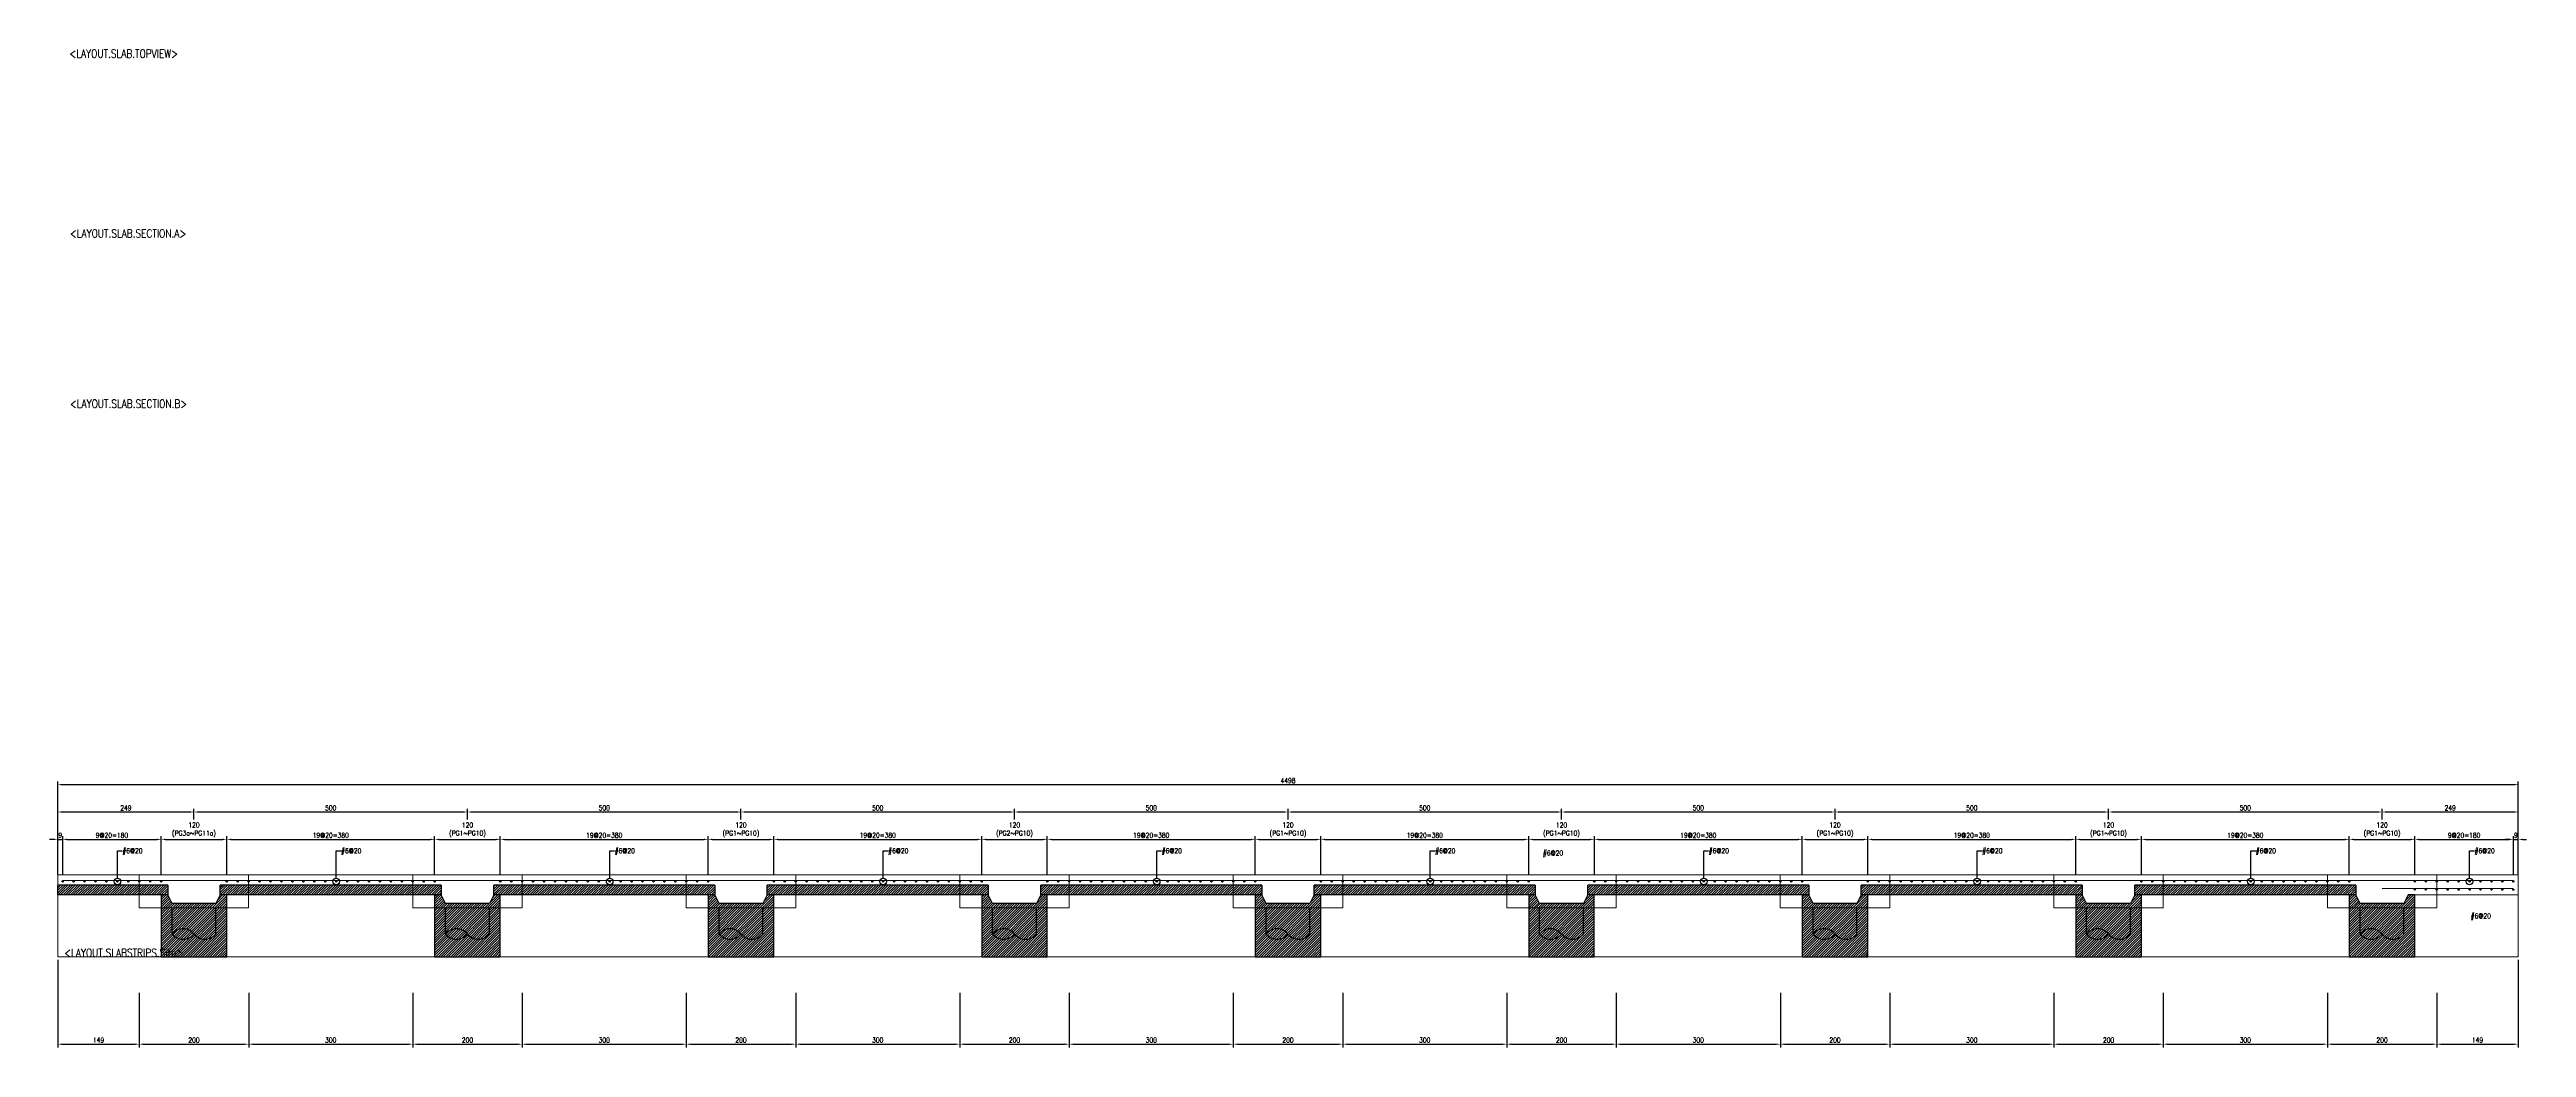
# Model space of a CAD drawing. Extents: x -4754 to 4964, y -19960 to 3841.
# Drawn here: x -301 to 4227, y -11309 to -9484 of the extents above; entities that cross this region are included whole.
import ezdxf
from ezdxf.enums import TextEntityAlignment as Align

# ---------------------------------------------------------------- set-up
doc = ezdxf.new("R2010")
doc.units = 0
doc.header["$LTSCALE"] = 3
doc.layers.get('0').update_dxf_attribs({"linetype": 'CONTINUOUS'})
doc.layers.add('HB_0', color=7, linetype='CONTINUOUS', transparency=0.5)
doc.layers.add('預鑄版_HATCH', color=253, linetype='CONTINUOUS', transparency=0.1)
for name, color, linetype in [('HB_DIM', 1, 'CONTINUOUS'), ('HB_TXT_CTEXT', 2, 'CONTINUOUS'), ('RCAD.PARM.Treatle', 2, 'CONTINUOUS'), ('鋼筋', 3, 'CONTINUOUS'), ('預鑄梁_HATCH', 253, 'CONTINUOUS')]:
    doc.layers.add(name, color=color, linetype=linetype)
doc.styles.get("Standard").update_dxf_attribs({"font": 'ROMANS.shx', "width": 0.8, "bigfont": 'chineset.shx'})
doc.dimstyles.new('30', dxfattribs={"dimscale": 3, "dimtxt": 3, "dimasz": 2.5, "dimexe": 2, "dimexo": 2, "dimgap": 1, "dimtad": 1, "dimdsep": 46, "dimtxsty": 'Standard', "dimcen": 0, "dimclrd": 256, "dimclre": 256, "dimclrt": 2, "dimadec": 0, "dimazin": 0, "dimtfac": 1, "dimtix": 1, "dimtmove": 2, "dimatfit": 3, "dimfxl": 1, "dimtolj": 1, "dimtzin": 0, "dimarcsym": 0})

# ---------------------------------------------------------------- blocks, each defined once
blk = doc.blocks.new('pile_vertical_with_pilecap')
at = {"linetype": 'Continuous'}
for p, q in [((-40, -48.1), (-40, 0)), ((-40, -48.1), (-40, 0)), ((40, -48.1), (40, 0)), ((40, -48.1), (40, 0))]:
    blk.add_line(p, q, dxfattribs=at)
for centre, start, end in [((-20, -64.1), 38.718, 141.282), ((-20, -64.1), 38.718, 141.282), ((-20, -32), 218.718, 321.282), ((-20, -32), 218.718, 321.282), ((20, -32), 218.718, 321.282), ((20, -32), 218.718, 321.282)]:
    blk.add_arc(centre, 25.6, start, end, dxfattribs=at)
blk = doc.blocks.new('C')
at = {"color": 3, "linetype": 'Continuous'}
blk.add_circle((0, 0), 1.2, dxfattribs=at)
blk = doc.blocks.new('C_Red')
at = {"color": 1, "linetype": 'Continuous'}
blk.add_circle((0, 0), 1.2, dxfattribs=at)
blk = doc.blocks.new('*D63')
at = {"layer": 'HB_DIM', "linetype": 'Continuous', "lineweight": -2}
for p, q in [((-285.7, -10992.4), (-285.7, -10822.4)), ((-278.2, -10828.4), (4204.8, -10828.4)), ((4212.3, -10992.4), (4212.3, -10822.4))]:
    blk.add_line(p, q, dxfattribs=at)
at = {"layer": 'HB_DIM'}
for points in [[(-278.2, -10827.2), (-278.2, -10829.7), (-285.7, -10828.4)], [(4204.8, -10829.7), (4204.8, -10827.2), (4212.3, -10828.4)]]:
    blk.add_solid(points, dxfattribs=at)
at = {"layer": 'HB_DIM', "color": 2, "linetype": 'Continuous', "insert": (1963.3, -10820.9), "char_height": 9, "attachment_point": 5, "rotation": 0}
blk.add_mtext('\\A1;4498', dxfattribs=at)
blk = doc.blocks.new('*D64')
at = {"layer": 'HB_DIM', "linetype": 'Continuous', "lineweight": -2}
for p, q in [((-285.7, -10992.4), (-285.7, -10872.4)), ((-278.2, -10878.4), (-44.2, -10878.4)), ((-36.7, -10892.4), (-36.7, -10872.4))]:
    blk.add_line(p, q, dxfattribs=at)
at = {"layer": 'HB_DIM'}
for points in [[(-278.2, -10877.2), (-278.2, -10879.7), (-285.7, -10878.4)], [(-44.2, -10879.7), (-44.2, -10877.2), (-36.7, -10878.4)]]:
    blk.add_solid(points, dxfattribs=at)
at = {"layer": 'HB_DIM', "color": 2, "linetype": 'Continuous', "insert": (-161.2, -10870.9), "char_height": 9, "attachment_point": 5, "rotation": 0}
blk.add_mtext('\\A1;249', dxfattribs=at)
blk = doc.blocks.new('*D65')
at = {"layer": 'HB_DIM', "linetype": 'Continuous', "lineweight": -2}
for p, q in [((-36.7, -10892.4), (-36.7, -10872.4)), ((-29.2, -10878.4), (455.8, -10878.4)), ((463.3, -10892.4), (463.3, -10872.4))]:
    blk.add_line(p, q, dxfattribs=at)
at = {"layer": 'HB_DIM'}
for points in [[(-29.2, -10877.2), (-29.2, -10879.7), (-36.7, -10878.4)], [(455.8, -10879.7), (455.8, -10877.2), (463.3, -10878.4)]]:
    blk.add_solid(points, dxfattribs=at)
at = {"layer": 'HB_DIM', "color": 2, "linetype": 'Continuous', "insert": (213.3, -10870.9), "char_height": 9, "attachment_point": 5, "rotation": 0}
blk.add_mtext('\\A1;500', dxfattribs=at)
blk = doc.blocks.new('*D66')
at = {"layer": 'HB_DIM', "linetype": 'Continuous', "lineweight": -2}
for p, q in [((463.3, -10892.4), (463.3, -10872.4)), ((470.8, -10878.4), (955.8, -10878.4)), ((963.3, -10892.4), (963.3, -10872.4))]:
    blk.add_line(p, q, dxfattribs=at)
at = {"layer": 'HB_DIM'}
for points in [[(470.8, -10877.2), (470.8, -10879.7), (463.3, -10878.4)], [(955.8, -10879.7), (955.8, -10877.2), (963.3, -10878.4)]]:
    blk.add_solid(points, dxfattribs=at)
at = {"layer": 'HB_DIM', "color": 2, "linetype": 'Continuous', "insert": (713.3, -10870.9), "char_height": 9, "attachment_point": 5, "rotation": 0}
blk.add_mtext('\\A1;500', dxfattribs=at)
blk = doc.blocks.new('*D67')
at = {"layer": 'HB_DIM', "linetype": 'Continuous', "lineweight": -2}
for p, q in [((963.3, -10892.4), (963.3, -10872.4)), ((970.8, -10878.4), (1455.8, -10878.4)), ((1463.3, -10892.4), (1463.3, -10872.4))]:
    blk.add_line(p, q, dxfattribs=at)
at = {"layer": 'HB_DIM'}
for points in [[(970.8, -10877.2), (970.8, -10879.7), (963.3, -10878.4)], [(1455.8, -10879.7), (1455.8, -10877.2), (1463.3, -10878.4)]]:
    blk.add_solid(points, dxfattribs=at)
at = {"layer": 'HB_DIM', "color": 2, "linetype": 'Continuous', "insert": (1213.3, -10870.9), "char_height": 9, "attachment_point": 5, "rotation": 0}
blk.add_mtext('\\A1;500', dxfattribs=at)
blk = doc.blocks.new('*D68')
at = {"layer": 'HB_DIM', "linetype": 'Continuous', "lineweight": -2}
for p, q in [((1463.3, -10892.4), (1463.3, -10872.4)), ((1470.8, -10878.4), (1955.8, -10878.4)), ((1963.3, -10892.4), (1963.3, -10872.4))]:
    blk.add_line(p, q, dxfattribs=at)
at = {"layer": 'HB_DIM'}
for points in [[(1470.8, -10877.2), (1470.8, -10879.7), (1463.3, -10878.4)], [(1955.8, -10879.7), (1955.8, -10877.2), (1963.3, -10878.4)]]:
    blk.add_solid(points, dxfattribs=at)
at = {"layer": 'HB_DIM', "color": 2, "linetype": 'Continuous', "insert": (1713.3, -10870.9), "char_height": 9, "attachment_point": 5, "rotation": 0}
blk.add_mtext('\\A1;500', dxfattribs=at)
blk = doc.blocks.new('*D69')
at = {"layer": 'HB_DIM', "linetype": 'Continuous', "lineweight": -2}
for p, q in [((1963.3, -10892.4), (1963.3, -10872.4)), ((1970.8, -10878.4), (2455.8, -10878.4)), ((2463.3, -10892.4), (2463.3, -10872.4))]:
    blk.add_line(p, q, dxfattribs=at)
at = {"layer": 'HB_DIM'}
for points in [[(1970.8, -10877.2), (1970.8, -10879.7), (1963.3, -10878.4)], [(2455.8, -10879.7), (2455.8, -10877.2), (2463.3, -10878.4)]]:
    blk.add_solid(points, dxfattribs=at)
at = {"layer": 'HB_DIM', "color": 2, "linetype": 'Continuous', "insert": (2213.3, -10870.9), "char_height": 9, "attachment_point": 5, "rotation": 0}
blk.add_mtext('\\A1;500', dxfattribs=at)
blk = doc.blocks.new('*D70')
at = {"layer": 'HB_DIM', "linetype": 'Continuous', "lineweight": -2}
for p, q in [((2463.3, -10892.4), (2463.3, -10872.4)), ((2470.8, -10878.4), (2955.8, -10878.4)), ((2963.3, -10892.4), (2963.3, -10872.4))]:
    blk.add_line(p, q, dxfattribs=at)
at = {"layer": 'HB_DIM'}
for points in [[(2470.8, -10877.2), (2470.8, -10879.7), (2463.3, -10878.4)], [(2955.8, -10879.7), (2955.8, -10877.2), (2963.3, -10878.4)]]:
    blk.add_solid(points, dxfattribs=at)
at = {"layer": 'HB_DIM', "color": 2, "linetype": 'Continuous', "insert": (2713.3, -10870.9), "char_height": 9, "attachment_point": 5, "rotation": 0}
blk.add_mtext('\\A1;500', dxfattribs=at)
blk = doc.blocks.new('*D71')
at = {"layer": 'HB_DIM', "linetype": 'Continuous', "lineweight": -2}
for p, q in [((2963.3, -10892.4), (2963.3, -10872.4)), ((2970.8, -10878.4), (3455.8, -10878.4)), ((3463.3, -10892.4), (3463.3, -10872.4))]:
    blk.add_line(p, q, dxfattribs=at)
at = {"layer": 'HB_DIM'}
for points in [[(2970.8, -10877.2), (2970.8, -10879.7), (2963.3, -10878.4)], [(3455.8, -10879.7), (3455.8, -10877.2), (3463.3, -10878.4)]]:
    blk.add_solid(points, dxfattribs=at)
at = {"layer": 'HB_DIM', "color": 2, "linetype": 'Continuous', "insert": (3213.3, -10870.9), "char_height": 9, "attachment_point": 5, "rotation": 0}
blk.add_mtext('\\A1;500', dxfattribs=at)
blk = doc.blocks.new('*D72')
at = {"layer": 'HB_DIM', "linetype": 'Continuous', "lineweight": -2}
for p, q in [((3463.3, -10892.4), (3463.3, -10872.4)), ((3470.8, -10878.4), (3955.8, -10878.4)), ((3963.3, -10892.4), (3963.3, -10872.4))]:
    blk.add_line(p, q, dxfattribs=at)
at = {"layer": 'HB_DIM'}
for points in [[(3470.8, -10877.2), (3470.8, -10879.7), (3463.3, -10878.4)], [(3955.8, -10879.7), (3955.8, -10877.2), (3963.3, -10878.4)]]:
    blk.add_solid(points, dxfattribs=at)
at = {"layer": 'HB_DIM', "color": 2, "linetype": 'Continuous', "insert": (3713.3, -10870.9), "char_height": 9, "attachment_point": 5, "rotation": 0}
blk.add_mtext('\\A1;500', dxfattribs=at)
blk = doc.blocks.new('*D73')
at = {"layer": 'HB_DIM', "linetype": 'Continuous', "lineweight": -2}
for p, q in [((3963.3, -10892.4), (3963.3, -10872.4)), ((3970.8, -10878.4), (4204.8, -10878.4)), ((4212.3, -10992.4), (4212.3, -10872.4))]:
    blk.add_line(p, q, dxfattribs=at)
at = {"layer": 'HB_DIM'}
for points in [[(3970.8, -10877.2), (3970.8, -10879.7), (3963.3, -10878.4)], [(4204.8, -10879.7), (4204.8, -10877.2), (4212.3, -10878.4)]]:
    blk.add_solid(points, dxfattribs=at)
at = {"layer": 'HB_DIM', "color": 2, "linetype": 'Continuous', "insert": (4087.8, -10870.9), "char_height": 9, "attachment_point": 5, "rotation": 0}
blk.add_mtext('\\A1;249', dxfattribs=at)
blk = doc.blocks.new('*D74')
at = {"layer": 'HB_DIM', "linetype": 'Continuous', "lineweight": -2}
for p, q in [((-293.2, -10928.4), (-300.7, -10928.4)), ((-285.7, -10992.4), (-285.7, -10922.4)), ((-285.7, -10928.4), (-276.7, -10928.4)), ((-276.7, -10992.4), (-276.7, -10922.4)), ((-269.2, -10928.4), (-261.7, -10928.4))]:
    blk.add_line(p, q, dxfattribs=at)
at = {"layer": 'HB_DIM'}
for points in [[(-293.2, -10929.7), (-293.2, -10927.2), (-285.7, -10928.4)], [(-269.2, -10927.2), (-269.2, -10929.7), (-276.7, -10928.4)]]:
    blk.add_solid(points, dxfattribs=at)
at = {"layer": 'HB_DIM', "color": 2, "linetype": 'Continuous', "insert": (-281.2, -10920.9), "char_height": 9, "attachment_point": 5, "rotation": 0}
blk.add_mtext('\\A1;9', dxfattribs=at)
blk = doc.blocks.new('*D75')
at = {"layer": 'HB_DIM', "linetype": 'Continuous', "lineweight": -2}
for p, q in [((-276.7, -10992.4), (-276.7, -10922.4)), ((-269.2, -10928.4), (-104.2, -10928.4)), ((-96.7, -10992.4), (-96.7, -10922.4))]:
    blk.add_line(p, q, dxfattribs=at)
at = {"layer": 'HB_DIM'}
for points in [[(-269.2, -10927.2), (-269.2, -10929.7), (-276.7, -10928.4)], [(-104.2, -10929.7), (-104.2, -10927.2), (-96.7, -10928.4)]]:
    blk.add_solid(points, dxfattribs=at)
at = {"layer": 'HB_DIM', "color": 2, "linetype": 'Continuous', "insert": (-186.7, -10920.9), "char_height": 9, "attachment_point": 5, "rotation": 0}
blk.add_mtext('\\A1;9@20=180', dxfattribs=at)
blk = doc.blocks.new('*D76')
at = {"layer": 'HB_DIM', "linetype": 'Continuous', "lineweight": -2}
for p, q in [((-96.7, -10992.4), (-96.7, -10922.4)), ((-89.2, -10928.4), (15.8, -10928.4)), ((23.3, -10992.4), (23.3, -10922.4))]:
    blk.add_line(p, q, dxfattribs=at)
at = {"layer": 'HB_DIM'}
for points in [[(-89.2, -10927.2), (-89.2, -10929.7), (-96.7, -10928.4)], [(15.8, -10929.7), (15.8, -10927.2), (23.3, -10928.4)]]:
    blk.add_solid(points, dxfattribs=at)
at = {"layer": 'HB_DIM', "color": 2, "linetype": 'Continuous', "insert": (-36.7, -10911.1), "char_height": 9, "attachment_point": 5, "rotation": 0}
blk.add_mtext('\\A1;120^J(PG3a~PG11a)', dxfattribs=at)
blk = doc.blocks.new('*D77')
at = {"layer": 'HB_DIM', "linetype": 'Continuous', "lineweight": -2}
for p, q in [((23.3, -10992.4), (23.3, -10922.4)), ((30.8, -10928.4), (395.8, -10928.4)), ((403.3, -10992.4), (403.3, -10922.4))]:
    blk.add_line(p, q, dxfattribs=at)
at = {"layer": 'HB_DIM'}
for points in [[(30.8, -10927.2), (30.8, -10929.7), (23.3, -10928.4)], [(395.8, -10929.7), (395.8, -10927.2), (403.3, -10928.4)]]:
    blk.add_solid(points, dxfattribs=at)
at = {"layer": 'HB_DIM', "color": 2, "linetype": 'Continuous', "insert": (213.3, -10920.9), "char_height": 9, "attachment_point": 5, "rotation": 0}
blk.add_mtext('\\A1;19@20=380', dxfattribs=at)
blk = doc.blocks.new('*D78')
at = {"layer": 'HB_DIM', "linetype": 'Continuous', "lineweight": -2}
for p, q in [((403.3, -10992.4), (403.3, -10922.4)), ((410.8, -10928.4), (515.8, -10928.4)), ((523.3, -10992.4), (523.3, -10922.4))]:
    blk.add_line(p, q, dxfattribs=at)
at = {"layer": 'HB_DIM'}
for points in [[(410.8, -10927.2), (410.8, -10929.7), (403.3, -10928.4)], [(515.8, -10929.7), (515.8, -10927.2), (523.3, -10928.4)]]:
    blk.add_solid(points, dxfattribs=at)
at = {"layer": 'HB_DIM', "color": 2, "linetype": 'Continuous', "insert": (463.3, -10911.1), "char_height": 9, "attachment_point": 5, "rotation": 0}
blk.add_mtext('\\A1;120^J(PG1~PG10)', dxfattribs=at)
blk = doc.blocks.new('*D79')
at = {"layer": 'HB_DIM', "linetype": 'Continuous', "lineweight": -2}
for p, q in [((523.3, -10992.4), (523.3, -10922.4)), ((530.8, -10928.4), (895.8, -10928.4)), ((903.3, -10992.4), (903.3, -10922.4))]:
    blk.add_line(p, q, dxfattribs=at)
at = {"layer": 'HB_DIM'}
for points in [[(530.8, -10927.2), (530.8, -10929.7), (523.3, -10928.4)], [(895.8, -10929.7), (895.8, -10927.2), (903.3, -10928.4)]]:
    blk.add_solid(points, dxfattribs=at)
at = {"layer": 'HB_DIM', "color": 2, "linetype": 'Continuous', "insert": (713.3, -10920.9), "char_height": 9, "attachment_point": 5, "rotation": 0}
blk.add_mtext('\\A1;19@20=380', dxfattribs=at)
blk = doc.blocks.new('*D80')
at = {"layer": 'HB_DIM', "linetype": 'Continuous', "lineweight": -2}
for p, q in [((903.3, -10992.4), (903.3, -10922.4)), ((910.8, -10928.4), (1015.8, -10928.4)), ((1023.3, -10992.4), (1023.3, -10922.4))]:
    blk.add_line(p, q, dxfattribs=at)
at = {"layer": 'HB_DIM'}
for points in [[(910.8, -10927.2), (910.8, -10929.7), (903.3, -10928.4)], [(1015.8, -10929.7), (1015.8, -10927.2), (1023.3, -10928.4)]]:
    blk.add_solid(points, dxfattribs=at)
at = {"layer": 'HB_DIM', "color": 2, "linetype": 'Continuous', "insert": (963.3, -10911.1), "char_height": 9, "attachment_point": 5, "rotation": 0}
blk.add_mtext('\\A1;120^J(PG1~PG10)', dxfattribs=at)
blk = doc.blocks.new('*D81')
at = {"layer": 'HB_DIM', "linetype": 'Continuous', "lineweight": -2}
for p, q in [((1023.3, -10992.4), (1023.3, -10922.4)), ((1030.8, -10928.4), (1395.8, -10928.4)), ((1403.3, -10992.4), (1403.3, -10922.4))]:
    blk.add_line(p, q, dxfattribs=at)
at = {"layer": 'HB_DIM'}
for points in [[(1030.8, -10927.2), (1030.8, -10929.7), (1023.3, -10928.4)], [(1395.8, -10929.7), (1395.8, -10927.2), (1403.3, -10928.4)]]:
    blk.add_solid(points, dxfattribs=at)
at = {"layer": 'HB_DIM', "color": 2, "linetype": 'Continuous', "insert": (1213.3, -10920.9), "char_height": 9, "attachment_point": 5, "rotation": 0}
blk.add_mtext('\\A1;19@20=380', dxfattribs=at)
blk = doc.blocks.new('*D82')
at = {"layer": 'HB_DIM', "linetype": 'Continuous', "lineweight": -2}
for p, q in [((1403.3, -10992.4), (1403.3, -10922.4)), ((1410.8, -10928.4), (1515.8, -10928.4)), ((1523.3, -10992.4), (1523.3, -10922.4))]:
    blk.add_line(p, q, dxfattribs=at)
at = {"layer": 'HB_DIM'}
for points in [[(1410.8, -10927.2), (1410.8, -10929.7), (1403.3, -10928.4)], [(1515.8, -10929.7), (1515.8, -10927.2), (1523.3, -10928.4)]]:
    blk.add_solid(points, dxfattribs=at)
at = {"layer": 'HB_DIM', "color": 2, "linetype": 'Continuous', "insert": (1463.3, -10911.1), "char_height": 9, "attachment_point": 5, "rotation": 0}
blk.add_mtext('\\A1;120^J(PG2~PG10)', dxfattribs=at)
blk = doc.blocks.new('*D83')
at = {"layer": 'HB_DIM', "linetype": 'Continuous', "lineweight": -2}
for p, q in [((1523.3, -10992.4), (1523.3, -10922.4)), ((1530.8, -10928.4), (1895.8, -10928.4)), ((1903.3, -10992.4), (1903.3, -10922.4))]:
    blk.add_line(p, q, dxfattribs=at)
at = {"layer": 'HB_DIM'}
for points in [[(1530.8, -10927.2), (1530.8, -10929.7), (1523.3, -10928.4)], [(1895.8, -10929.7), (1895.8, -10927.2), (1903.3, -10928.4)]]:
    blk.add_solid(points, dxfattribs=at)
at = {"layer": 'HB_DIM', "color": 2, "linetype": 'Continuous', "insert": (1713.3, -10920.9), "char_height": 9, "attachment_point": 5, "rotation": 0}
blk.add_mtext('\\A1;19@20=380', dxfattribs=at)
blk = doc.blocks.new('*D84')
at = {"layer": 'HB_DIM', "linetype": 'Continuous', "lineweight": -2}
for p, q in [((1903.3, -10992.4), (1903.3, -10922.4)), ((1910.8, -10928.4), (2015.8, -10928.4)), ((2023.3, -10992.4), (2023.3, -10922.4))]:
    blk.add_line(p, q, dxfattribs=at)
at = {"layer": 'HB_DIM'}
for points in [[(1910.8, -10927.2), (1910.8, -10929.7), (1903.3, -10928.4)], [(2015.8, -10929.7), (2015.8, -10927.2), (2023.3, -10928.4)]]:
    blk.add_solid(points, dxfattribs=at)
at = {"layer": 'HB_DIM', "color": 2, "linetype": 'Continuous', "insert": (1963.3, -10911.1), "char_height": 9, "attachment_point": 5, "rotation": 0}
blk.add_mtext('\\A1;120^J(PG1~PG10)', dxfattribs=at)
blk = doc.blocks.new('*D85')
at = {"layer": 'HB_DIM', "linetype": 'Continuous', "lineweight": -2}
for p, q in [((2023.3, -10992.4), (2023.3, -10922.4)), ((2030.8, -10928.4), (2395.8, -10928.4)), ((2403.3, -10992.4), (2403.3, -10922.4))]:
    blk.add_line(p, q, dxfattribs=at)
at = {"layer": 'HB_DIM'}
for points in [[(2030.8, -10927.2), (2030.8, -10929.7), (2023.3, -10928.4)], [(2395.8, -10929.7), (2395.8, -10927.2), (2403.3, -10928.4)]]:
    blk.add_solid(points, dxfattribs=at)
at = {"layer": 'HB_DIM', "color": 2, "linetype": 'Continuous', "insert": (2213.3, -10920.9), "char_height": 9, "attachment_point": 5, "rotation": 0}
blk.add_mtext('\\A1;19@20=380', dxfattribs=at)
blk = doc.blocks.new('*D86')
at = {"layer": 'HB_DIM', "linetype": 'Continuous', "lineweight": -2}
for p, q in [((2403.3, -10992.4), (2403.3, -10922.4)), ((2410.8, -10928.4), (2515.8, -10928.4)), ((2523.3, -10992.4), (2523.3, -10922.4))]:
    blk.add_line(p, q, dxfattribs=at)
at = {"layer": 'HB_DIM'}
for points in [[(2410.8, -10927.2), (2410.8, -10929.7), (2403.3, -10928.4)], [(2515.8, -10929.7), (2515.8, -10927.2), (2523.3, -10928.4)]]:
    blk.add_solid(points, dxfattribs=at)
at = {"layer": 'HB_DIM', "color": 2, "linetype": 'Continuous', "insert": (2463.3, -10911.1), "char_height": 9, "attachment_point": 5, "rotation": 0}
blk.add_mtext('\\A1;120^J(PG1~PG10)', dxfattribs=at)
blk = doc.blocks.new('*D87')
at = {"layer": 'HB_DIM', "linetype": 'Continuous', "lineweight": -2}
for p, q in [((2523.3, -10992.4), (2523.3, -10922.4)), ((2530.8, -10928.4), (2895.8, -10928.4)), ((2903.3, -10992.4), (2903.3, -10922.4))]:
    blk.add_line(p, q, dxfattribs=at)
at = {"layer": 'HB_DIM'}
for points in [[(2530.8, -10927.2), (2530.8, -10929.7), (2523.3, -10928.4)], [(2895.8, -10929.7), (2895.8, -10927.2), (2903.3, -10928.4)]]:
    blk.add_solid(points, dxfattribs=at)
at = {"layer": 'HB_DIM', "color": 2, "linetype": 'Continuous', "insert": (2713.3, -10920.9), "char_height": 9, "attachment_point": 5, "rotation": 0}
blk.add_mtext('\\A1;19@20=380', dxfattribs=at)
blk = doc.blocks.new('*D88')
at = {"layer": 'HB_DIM', "linetype": 'Continuous', "lineweight": -2}
for p, q in [((2903.3, -10992.4), (2903.3, -10922.4)), ((2910.8, -10928.4), (3015.8, -10928.4)), ((3023.3, -10992.4), (3023.3, -10922.4))]:
    blk.add_line(p, q, dxfattribs=at)
at = {"layer": 'HB_DIM'}
for points in [[(2910.8, -10927.2), (2910.8, -10929.7), (2903.3, -10928.4)], [(3015.8, -10929.7), (3015.8, -10927.2), (3023.3, -10928.4)]]:
    blk.add_solid(points, dxfattribs=at)
at = {"layer": 'HB_DIM', "color": 2, "linetype": 'Continuous', "insert": (2963.3, -10911.1), "char_height": 9, "attachment_point": 5, "rotation": 0}
blk.add_mtext('\\A1;120^J(PG1~PG10)', dxfattribs=at)
blk = doc.blocks.new('*D89')
at = {"layer": 'HB_DIM', "linetype": 'Continuous', "lineweight": -2}
for p, q in [((3023.3, -10992.4), (3023.3, -10922.4)), ((3030.8, -10928.4), (3395.8, -10928.4)), ((3403.3, -10992.4), (3403.3, -10922.4))]:
    blk.add_line(p, q, dxfattribs=at)
at = {"layer": 'HB_DIM'}
for points in [[(3030.8, -10927.2), (3030.8, -10929.7), (3023.3, -10928.4)], [(3395.8, -10929.7), (3395.8, -10927.2), (3403.3, -10928.4)]]:
    blk.add_solid(points, dxfattribs=at)
at = {"layer": 'HB_DIM', "color": 2, "linetype": 'Continuous', "insert": (3213.3, -10920.9), "char_height": 9, "attachment_point": 5, "rotation": 0}
blk.add_mtext('\\A1;19@20=380', dxfattribs=at)
blk = doc.blocks.new('*D90')
at = {"layer": 'HB_DIM', "linetype": 'Continuous', "lineweight": -2}
for p, q in [((3403.3, -10992.4), (3403.3, -10922.4)), ((3410.8, -10928.4), (3515.8, -10928.4)), ((3523.3, -10992.4), (3523.3, -10922.4))]:
    blk.add_line(p, q, dxfattribs=at)
at = {"layer": 'HB_DIM'}
for points in [[(3410.8, -10927.2), (3410.8, -10929.7), (3403.3, -10928.4)], [(3515.8, -10929.7), (3515.8, -10927.2), (3523.3, -10928.4)]]:
    blk.add_solid(points, dxfattribs=at)
at = {"layer": 'HB_DIM', "color": 2, "linetype": 'Continuous', "insert": (3463.3, -10911.1), "char_height": 9, "attachment_point": 5, "rotation": 0}
blk.add_mtext('\\A1;120^J(PG1~PG10)', dxfattribs=at)
blk = doc.blocks.new('*D91')
at = {"layer": 'HB_DIM', "linetype": 'Continuous', "lineweight": -2}
for p, q in [((3523.3, -10992.4), (3523.3, -10922.4)), ((3530.8, -10928.4), (3895.8, -10928.4)), ((3903.3, -10992.4), (3903.3, -10922.4))]:
    blk.add_line(p, q, dxfattribs=at)
at = {"layer": 'HB_DIM'}
for points in [[(3530.8, -10927.2), (3530.8, -10929.7), (3523.3, -10928.4)], [(3895.8, -10929.7), (3895.8, -10927.2), (3903.3, -10928.4)]]:
    blk.add_solid(points, dxfattribs=at)
at = {"layer": 'HB_DIM', "color": 2, "linetype": 'Continuous', "insert": (3713.3, -10920.9), "char_height": 9, "attachment_point": 5, "rotation": 0}
blk.add_mtext('\\A1;19@20=380', dxfattribs=at)
blk = doc.blocks.new('*D92')
at = {"layer": 'HB_DIM', "linetype": 'Continuous', "lineweight": -2}
for p, q in [((3903.3, -10992.4), (3903.3, -10922.4)), ((3910.8, -10928.4), (4015.8, -10928.4)), ((4023.3, -10992.4), (4023.3, -10922.4))]:
    blk.add_line(p, q, dxfattribs=at)
at = {"layer": 'HB_DIM'}
for points in [[(3910.8, -10927.2), (3910.8, -10929.7), (3903.3, -10928.4)], [(4015.8, -10929.7), (4015.8, -10927.2), (4023.3, -10928.4)]]:
    blk.add_solid(points, dxfattribs=at)
at = {"layer": 'HB_DIM', "color": 2, "linetype": 'Continuous', "insert": (3963.3, -10911.1), "char_height": 9, "attachment_point": 5, "rotation": 0}
blk.add_mtext('\\A1;120^J(PG1~PG10)', dxfattribs=at)
blk = doc.blocks.new('*D93')
at = {"layer": 'HB_DIM', "linetype": 'Continuous', "lineweight": -2}
for p, q in [((4023.3, -10992.4), (4023.3, -10922.4)), ((4030.8, -10928.4), (4195.8, -10928.4)), ((4203.3, -10992.4), (4203.3, -10922.4))]:
    blk.add_line(p, q, dxfattribs=at)
at = {"layer": 'HB_DIM'}
for points in [[(4030.8, -10927.2), (4030.8, -10929.7), (4023.3, -10928.4)], [(4195.8, -10929.7), (4195.8, -10927.2), (4203.3, -10928.4)]]:
    blk.add_solid(points, dxfattribs=at)
at = {"layer": 'HB_DIM', "color": 2, "linetype": 'Continuous', "insert": (4113.3, -10920.9), "char_height": 9, "attachment_point": 5, "rotation": 0}
blk.add_mtext('\\A1;9@20=180', dxfattribs=at)
blk = doc.blocks.new('*D94')
at = {"layer": 'HB_DIM', "linetype": 'Continuous', "lineweight": -2}
for p, q in [((4195.8, -10928.4), (4188.3, -10928.4)), ((4203.3, -10992.4), (4203.3, -10922.4)), ((4203.3, -10928.4), (4212.3, -10928.4)), ((4212.3, -10992.4), (4212.3, -10922.4)), ((4219.8, -10928.4), (4227.3, -10928.4))]:
    blk.add_line(p, q, dxfattribs=at)
at = {"layer": 'HB_DIM'}
for points in [[(4195.8, -10929.7), (4195.8, -10927.2), (4203.3, -10928.4)], [(4219.8, -10927.2), (4219.8, -10929.7), (4212.3, -10928.4)]]:
    blk.add_solid(points, dxfattribs=at)
at = {"layer": 'HB_DIM', "color": 2, "linetype": 'Continuous', "insert": (4207.8, -10920.9), "char_height": 9, "attachment_point": 5, "rotation": 0}
blk.add_mtext('\\A1;9', dxfattribs=at)
blk = doc.blocks.new('*D95')
at = {"layer": 'HB_DIM', "linetype": 'Continuous', "lineweight": -2}
for p, q in [((-285.7, -11149), (-285.7, -11309)), ((-136.7, -11209), (-136.7, -11309)), ((-278.2, -11303), (-144.2, -11303))]:
    blk.add_line(p, q, dxfattribs=at)
at = {"layer": 'HB_DIM'}
for points in [[(-278.2, -11301.7), (-278.2, -11304.2), (-285.7, -11303)], [(-144.2, -11304.2), (-144.2, -11301.7), (-136.7, -11303)]]:
    blk.add_solid(points, dxfattribs=at)
at = {"layer": 'HB_DIM', "color": 2, "linetype": 'Continuous', "insert": (-211.2, -11295.5), "char_height": 9, "attachment_point": 5, "rotation": 0}
blk.add_mtext('\\A1;149', dxfattribs=at)
blk = doc.blocks.new('*D96')
at = {"layer": 'HB_DIM', "linetype": 'Continuous', "lineweight": -2}
for p, q in [((-136.7, -11209), (-136.7, -11309)), ((63.3, -11209), (63.3, -11309)), ((-129.2, -11303), (55.8, -11303))]:
    blk.add_line(p, q, dxfattribs=at)
at = {"layer": 'HB_DIM'}
for points in [[(-129.2, -11301.7), (-129.2, -11304.2), (-136.7, -11303)], [(55.8, -11304.2), (55.8, -11301.7), (63.3, -11303)]]:
    blk.add_solid(points, dxfattribs=at)
at = {"layer": 'HB_DIM', "color": 2, "linetype": 'Continuous', "insert": (-36.7, -11295.5), "char_height": 9, "attachment_point": 5, "rotation": 0}
blk.add_mtext('\\A1;200', dxfattribs=at)
blk = doc.blocks.new('*D97')
at = {"layer": 'HB_DIM', "linetype": 'Continuous', "lineweight": -2}
for p, q in [((63.3, -11209), (63.3, -11309)), ((363.3, -11209), (363.3, -11309)), ((70.8, -11303), (355.8, -11303))]:
    blk.add_line(p, q, dxfattribs=at)
at = {"layer": 'HB_DIM'}
for points in [[(70.8, -11301.7), (70.8, -11304.2), (63.3, -11303)], [(355.8, -11304.2), (355.8, -11301.7), (363.3, -11303)]]:
    blk.add_solid(points, dxfattribs=at)
at = {"layer": 'HB_DIM', "color": 2, "linetype": 'Continuous', "insert": (213.3, -11295.5), "char_height": 9, "attachment_point": 5, "rotation": 0}
blk.add_mtext('\\A1;300', dxfattribs=at)
blk = doc.blocks.new('*D98')
at = {"layer": 'HB_DIM', "linetype": 'Continuous', "lineweight": -2}
for p, q in [((363.3, -11209), (363.3, -11309)), ((563.3, -11209), (563.3, -11309)), ((370.8, -11303), (555.8, -11303))]:
    blk.add_line(p, q, dxfattribs=at)
at = {"layer": 'HB_DIM'}
for points in [[(370.8, -11301.7), (370.8, -11304.2), (363.3, -11303)], [(555.8, -11304.2), (555.8, -11301.7), (563.3, -11303)]]:
    blk.add_solid(points, dxfattribs=at)
at = {"layer": 'HB_DIM', "color": 2, "linetype": 'Continuous', "insert": (463.3, -11295.5), "char_height": 9, "attachment_point": 5, "rotation": 0}
blk.add_mtext('\\A1;200', dxfattribs=at)
blk = doc.blocks.new('*D99')
at = {"layer": 'HB_DIM', "linetype": 'Continuous', "lineweight": -2}
for p, q in [((563.3, -11209), (563.3, -11309)), ((863.3, -11209), (863.3, -11309)), ((570.8, -11303), (855.8, -11303))]:
    blk.add_line(p, q, dxfattribs=at)
at = {"layer": 'HB_DIM'}
for points in [[(570.8, -11301.7), (570.8, -11304.2), (563.3, -11303)], [(855.8, -11304.2), (855.8, -11301.7), (863.3, -11303)]]:
    blk.add_solid(points, dxfattribs=at)
at = {"layer": 'HB_DIM', "color": 2, "linetype": 'Continuous', "insert": (713.3, -11295.5), "char_height": 9, "attachment_point": 5, "rotation": 0}
blk.add_mtext('\\A1;300', dxfattribs=at)
blk = doc.blocks.new('*D100')
at = {"layer": 'HB_DIM', "linetype": 'Continuous', "lineweight": -2}
for p, q in [((863.3, -11209), (863.3, -11309)), ((1063.3, -11209), (1063.3, -11309)), ((870.8, -11303), (1055.8, -11303))]:
    blk.add_line(p, q, dxfattribs=at)
at = {"layer": 'HB_DIM'}
for points in [[(870.8, -11301.7), (870.8, -11304.2), (863.3, -11303)], [(1055.8, -11304.2), (1055.8, -11301.7), (1063.3, -11303)]]:
    blk.add_solid(points, dxfattribs=at)
at = {"layer": 'HB_DIM', "color": 2, "linetype": 'Continuous', "insert": (963.3, -11295.5), "char_height": 9, "attachment_point": 5, "rotation": 0}
blk.add_mtext('\\A1;200', dxfattribs=at)
blk = doc.blocks.new('*D101')
at = {"layer": 'HB_DIM', "linetype": 'Continuous', "lineweight": -2}
for p, q in [((1063.3, -11209), (1063.3, -11309)), ((1363.3, -11209), (1363.3, -11309)), ((1070.8, -11303), (1355.8, -11303))]:
    blk.add_line(p, q, dxfattribs=at)
at = {"layer": 'HB_DIM'}
for points in [[(1070.8, -11301.7), (1070.8, -11304.2), (1063.3, -11303)], [(1355.8, -11304.2), (1355.8, -11301.7), (1363.3, -11303)]]:
    blk.add_solid(points, dxfattribs=at)
at = {"layer": 'HB_DIM', "color": 2, "linetype": 'Continuous', "insert": (1213.3, -11295.5), "char_height": 9, "attachment_point": 5, "rotation": 0}
blk.add_mtext('\\A1;300', dxfattribs=at)
blk = doc.blocks.new('*D102')
at = {"layer": 'HB_DIM', "linetype": 'Continuous', "lineweight": -2}
for p, q in [((1363.3, -11209), (1363.3, -11309)), ((1563.3, -11209), (1563.3, -11309)), ((1370.8, -11303), (1555.8, -11303))]:
    blk.add_line(p, q, dxfattribs=at)
at = {"layer": 'HB_DIM'}
for points in [[(1370.8, -11301.7), (1370.8, -11304.2), (1363.3, -11303)], [(1555.8, -11304.2), (1555.8, -11301.7), (1563.3, -11303)]]:
    blk.add_solid(points, dxfattribs=at)
at = {"layer": 'HB_DIM', "color": 2, "linetype": 'Continuous', "insert": (1463.3, -11295.5), "char_height": 9, "attachment_point": 5, "rotation": 0}
blk.add_mtext('\\A1;200', dxfattribs=at)
blk = doc.blocks.new('*D103')
at = {"layer": 'HB_DIM', "linetype": 'Continuous', "lineweight": -2}
for p, q in [((1563.3, -11209), (1563.3, -11309)), ((1863.3, -11209), (1863.3, -11309)), ((1570.8, -11303), (1855.8, -11303))]:
    blk.add_line(p, q, dxfattribs=at)
at = {"layer": 'HB_DIM'}
for points in [[(1570.8, -11301.7), (1570.8, -11304.2), (1563.3, -11303)], [(1855.8, -11304.2), (1855.8, -11301.7), (1863.3, -11303)]]:
    blk.add_solid(points, dxfattribs=at)
at = {"layer": 'HB_DIM', "color": 2, "linetype": 'Continuous', "insert": (1713.3, -11295.5), "char_height": 9, "attachment_point": 5, "rotation": 0}
blk.add_mtext('\\A1;300', dxfattribs=at)
blk = doc.blocks.new('*D104')
at = {"layer": 'HB_DIM', "linetype": 'Continuous', "lineweight": -2}
for p, q in [((1863.3, -11209), (1863.3, -11309)), ((2063.3, -11209), (2063.3, -11309)), ((1870.8, -11303), (2055.8, -11303))]:
    blk.add_line(p, q, dxfattribs=at)
at = {"layer": 'HB_DIM'}
for points in [[(1870.8, -11301.7), (1870.8, -11304.2), (1863.3, -11303)], [(2055.8, -11304.2), (2055.8, -11301.7), (2063.3, -11303)]]:
    blk.add_solid(points, dxfattribs=at)
at = {"layer": 'HB_DIM', "color": 2, "linetype": 'Continuous', "insert": (1963.3, -11295.5), "char_height": 9, "attachment_point": 5, "rotation": 0}
blk.add_mtext('\\A1;200', dxfattribs=at)
blk = doc.blocks.new('*D105')
at = {"layer": 'HB_DIM', "linetype": 'Continuous', "lineweight": -2}
for p, q in [((2063.3, -11209), (2063.3, -11309)), ((2363.3, -11209), (2363.3, -11309)), ((2070.8, -11303), (2355.8, -11303))]:
    blk.add_line(p, q, dxfattribs=at)
at = {"layer": 'HB_DIM'}
for points in [[(2070.8, -11301.7), (2070.8, -11304.2), (2063.3, -11303)], [(2355.8, -11304.2), (2355.8, -11301.7), (2363.3, -11303)]]:
    blk.add_solid(points, dxfattribs=at)
at = {"layer": 'HB_DIM', "color": 2, "linetype": 'Continuous', "insert": (2213.3, -11295.5), "char_height": 9, "attachment_point": 5, "rotation": 0}
blk.add_mtext('\\A1;300', dxfattribs=at)
blk = doc.blocks.new('*D106')
at = {"layer": 'HB_DIM', "linetype": 'Continuous', "lineweight": -2}
for p, q in [((2363.3, -11209), (2363.3, -11309)), ((2563.3, -11209), (2563.3, -11309)), ((2370.8, -11303), (2555.8, -11303))]:
    blk.add_line(p, q, dxfattribs=at)
at = {"layer": 'HB_DIM'}
for points in [[(2370.8, -11301.7), (2370.8, -11304.2), (2363.3, -11303)], [(2555.8, -11304.2), (2555.8, -11301.7), (2563.3, -11303)]]:
    blk.add_solid(points, dxfattribs=at)
at = {"layer": 'HB_DIM', "color": 2, "linetype": 'Continuous', "insert": (2463.3, -11295.5), "char_height": 9, "attachment_point": 5, "rotation": 0}
blk.add_mtext('\\A1;200', dxfattribs=at)
blk = doc.blocks.new('*D107')
at = {"layer": 'HB_DIM', "linetype": 'Continuous', "lineweight": -2}
for p, q in [((2563.3, -11209), (2563.3, -11309)), ((2863.3, -11209), (2863.3, -11309)), ((2570.8, -11303), (2855.8, -11303))]:
    blk.add_line(p, q, dxfattribs=at)
at = {"layer": 'HB_DIM'}
for points in [[(2570.8, -11301.7), (2570.8, -11304.2), (2563.3, -11303)], [(2855.8, -11304.2), (2855.8, -11301.7), (2863.3, -11303)]]:
    blk.add_solid(points, dxfattribs=at)
at = {"layer": 'HB_DIM', "color": 2, "linetype": 'Continuous', "insert": (2713.3, -11295.5), "char_height": 9, "attachment_point": 5, "rotation": 0}
blk.add_mtext('\\A1;300', dxfattribs=at)
blk = doc.blocks.new('*D108')
at = {"layer": 'HB_DIM', "linetype": 'Continuous', "lineweight": -2}
for p, q in [((2863.3, -11209), (2863.3, -11309)), ((3063.3, -11209), (3063.3, -11309)), ((2870.8, -11303), (3055.8, -11303))]:
    blk.add_line(p, q, dxfattribs=at)
at = {"layer": 'HB_DIM'}
for points in [[(2870.8, -11301.7), (2870.8, -11304.2), (2863.3, -11303)], [(3055.8, -11304.2), (3055.8, -11301.7), (3063.3, -11303)]]:
    blk.add_solid(points, dxfattribs=at)
at = {"layer": 'HB_DIM', "color": 2, "linetype": 'Continuous', "insert": (2963.3, -11295.5), "char_height": 9, "attachment_point": 5, "rotation": 0}
blk.add_mtext('\\A1;200', dxfattribs=at)
blk = doc.blocks.new('*D109')
at = {"layer": 'HB_DIM', "linetype": 'Continuous', "lineweight": -2}
for p, q in [((3063.3, -11209), (3063.3, -11309)), ((3363.3, -11209), (3363.3, -11309)), ((3070.8, -11303), (3355.8, -11303))]:
    blk.add_line(p, q, dxfattribs=at)
at = {"layer": 'HB_DIM'}
for points in [[(3070.8, -11301.7), (3070.8, -11304.2), (3063.3, -11303)], [(3355.8, -11304.2), (3355.8, -11301.7), (3363.3, -11303)]]:
    blk.add_solid(points, dxfattribs=at)
at = {"layer": 'HB_DIM', "color": 2, "linetype": 'Continuous', "insert": (3213.3, -11295.5), "char_height": 9, "attachment_point": 5, "rotation": 0}
blk.add_mtext('\\A1;300', dxfattribs=at)
blk = doc.blocks.new('*D110')
at = {"layer": 'HB_DIM', "linetype": 'Continuous', "lineweight": -2}
for p, q in [((3363.3, -11209), (3363.3, -11309)), ((3563.3, -11209), (3563.3, -11309)), ((3370.8, -11303), (3555.8, -11303))]:
    blk.add_line(p, q, dxfattribs=at)
at = {"layer": 'HB_DIM'}
for points in [[(3370.8, -11301.7), (3370.8, -11304.2), (3363.3, -11303)], [(3555.8, -11304.2), (3555.8, -11301.7), (3563.3, -11303)]]:
    blk.add_solid(points, dxfattribs=at)
at = {"layer": 'HB_DIM', "color": 2, "linetype": 'Continuous', "insert": (3463.3, -11295.5), "char_height": 9, "attachment_point": 5, "rotation": 0}
blk.add_mtext('\\A1;200', dxfattribs=at)
blk = doc.blocks.new('*D111')
at = {"layer": 'HB_DIM', "linetype": 'Continuous', "lineweight": -2}
for p, q in [((3563.3, -11209), (3563.3, -11309)), ((3863.3, -11209), (3863.3, -11309)), ((3570.8, -11303), (3855.8, -11303))]:
    blk.add_line(p, q, dxfattribs=at)
at = {"layer": 'HB_DIM'}
for points in [[(3570.8, -11301.7), (3570.8, -11304.2), (3563.3, -11303)], [(3855.8, -11304.2), (3855.8, -11301.7), (3863.3, -11303)]]:
    blk.add_solid(points, dxfattribs=at)
at = {"layer": 'HB_DIM', "color": 2, "linetype": 'Continuous', "insert": (3713.3, -11295.5), "char_height": 9, "attachment_point": 5, "rotation": 0}
blk.add_mtext('\\A1;300', dxfattribs=at)
blk = doc.blocks.new('*D112')
at = {"layer": 'HB_DIM', "linetype": 'Continuous', "lineweight": -2}
for p, q in [((3863.3, -11209), (3863.3, -11309)), ((4063.3, -11209), (4063.3, -11309)), ((3870.8, -11303), (4055.8, -11303))]:
    blk.add_line(p, q, dxfattribs=at)
at = {"layer": 'HB_DIM'}
for points in [[(3870.8, -11301.7), (3870.8, -11304.2), (3863.3, -11303)], [(4055.8, -11304.2), (4055.8, -11301.7), (4063.3, -11303)]]:
    blk.add_solid(points, dxfattribs=at)
at = {"layer": 'HB_DIM', "color": 2, "linetype": 'Continuous', "insert": (3963.3, -11295.5), "char_height": 9, "attachment_point": 5, "rotation": 0}
blk.add_mtext('\\A1;200', dxfattribs=at)
blk = doc.blocks.new('*D113')
at = {"layer": 'HB_DIM', "linetype": 'Continuous', "lineweight": -2}
for p, q in [((4212.3, -11149), (4212.3, -11309)), ((4063.3, -11209), (4063.3, -11309)), ((4070.8, -11303), (4204.8, -11303))]:
    blk.add_line(p, q, dxfattribs=at)
at = {"layer": 'HB_DIM'}
for points in [[(4070.8, -11301.7), (4070.8, -11304.2), (4063.3, -11303)], [(4204.8, -11304.2), (4204.8, -11301.7), (4212.3, -11303)]]:
    blk.add_solid(points, dxfattribs=at)
at = {"layer": 'HB_DIM', "color": 2, "linetype": 'Continuous', "insert": (4137.8, -11295.5), "char_height": 9, "attachment_point": 5, "rotation": 0}
blk.add_mtext('\\A1;149', dxfattribs=at)

msp = doc.modelspace()

# ---------------------------------------------------------------- hatches: boundary and pattern name
at = {"layer": '預鑄梁_HATCH', "linetype": 'Continuous'}
h = msp.add_hatch(dxfattribs=at)
h.set_pattern_fill('ANSI31', color=256, style=0)
h.paths.add_polyline_path([(23.272, -11142.962), (23.272, -11029.962), (11.272, -11029.962), (3.272, -11045.962), (-76.728, -11045.962), (-84.728, -11029.962), (-96.728, -11029.962), (-96.728, -11142.962)], flags=17)
h = msp.add_hatch(dxfattribs=at)
h.set_pattern_fill('ANSI31', color=256, style=0)
h.paths.add_polyline_path([(523.272, -11142.962), (523.272, -11029.962), (511.272, -11029.962), (503.272, -11045.962), (423.272, -11045.962), (415.272, -11029.962), (403.272, -11029.962), (403.272, -11142.962)], flags=17)
h = msp.add_hatch(dxfattribs=at)
h.set_pattern_fill('ANSI31', color=256, style=0)
h.paths.add_polyline_path([(1023.272, -11142.962), (1023.272, -11029.962), (1011.272, -11029.962), (1003.272, -11045.962), (923.272, -11045.962), (915.272, -11029.962), (903.272, -11029.962), (903.272, -11142.962)], flags=17)
h = msp.add_hatch(dxfattribs=at)
h.set_pattern_fill('ANSI31', color=256, style=0)
h.paths.add_polyline_path([(1523.272, -11142.962), (1523.272, -11029.962), (1511.272, -11029.962), (1503.272, -11045.962), (1423.272, -11045.962), (1415.272, -11029.962), (1403.272, -11029.962), (1403.272, -11142.962)], flags=17)
h = msp.add_hatch(dxfattribs=at)
h.set_pattern_fill('ANSI31', color=256, style=0)
h.paths.add_polyline_path([(2023.272, -11142.962), (2023.272, -11029.962), (2011.272, -11029.962), (2003.272, -11045.962), (1923.272, -11045.962), (1915.272, -11029.962), (1903.272, -11029.962), (1903.272, -11142.962)], flags=17)
h = msp.add_hatch(dxfattribs=at)
h.set_pattern_fill('ANSI31', color=256, style=0)
h.paths.add_polyline_path([(2523.272, -11142.962), (2523.272, -11029.962), (2511.272, -11029.962), (2503.272, -11045.962), (2423.272, -11045.962), (2415.272, -11029.962), (2403.272, -11029.962), (2403.272, -11142.962)], flags=17)
h = msp.add_hatch(dxfattribs=at)
h.set_pattern_fill('ANSI31', color=256, style=0)
h.paths.add_polyline_path([(3023.272, -11142.962), (3023.272, -11029.962), (3011.272, -11029.962), (3003.272, -11045.962), (2923.272, -11045.962), (2915.272, -11029.962), (2903.272, -11029.962), (2903.272, -11142.962)], flags=17)
h = msp.add_hatch(dxfattribs=at)
h.set_pattern_fill('ANSI31', color=256, style=0)
h.paths.add_polyline_path([(3523.272, -11142.962), (3523.272, -11029.962), (3511.272, -11029.962), (3503.272, -11045.962), (3423.272, -11045.962), (3415.272, -11029.962), (3403.272, -11029.962), (3403.272, -11142.962)], flags=17)
h = msp.add_hatch(dxfattribs=at)
h.set_pattern_fill('ANSI31', color=256, style=0)
h.paths.add_polyline_path([(4023.272, -11142.962), (4023.272, -11029.962), (4011.272, -11029.962), (4003.272, -11045.962), (3923.272, -11045.962), (3915.272, -11029.962), (3903.272, -11029.962), (3903.272, -11142.962)], flags=17)
at = {"layer": '預鑄版_HATCH', "linetype": 'Continuous'}
h = msp.add_hatch(dxfattribs=at)
h.set_pattern_fill('ANSI31', color=256, style=0)
h.paths.add_polyline_path([(-285.728, -11029.962), (-84.728, -11029.962), (-84.728, -11011.962), (-285.728, -11011.962)], flags=17)
h = msp.add_hatch(dxfattribs=at)
h.set_pattern_fill('ANSI31', color=256, style=0)
h.paths.add_polyline_path([(11.272, -11029.962), (415.272, -11029.962), (415.272, -11011.962), (11.272, -11011.962)], flags=17)
h = msp.add_hatch(dxfattribs=at)
h.set_pattern_fill('ANSI31', color=256, style=0)
h.paths.add_polyline_path([(511.272, -11029.962), (915.272, -11029.962), (915.272, -11011.962), (511.272, -11011.962)], flags=17)
h = msp.add_hatch(dxfattribs=at)
h.set_pattern_fill('ANSI31', color=256, style=0)
h.paths.add_polyline_path([(1011.272, -11029.962), (1415.272, -11029.962), (1415.272, -11011.962), (1011.272, -11011.962)], flags=17)
h = msp.add_hatch(dxfattribs=at)
h.set_pattern_fill('ANSI31', color=256, style=0)
h.paths.add_polyline_path([(1511.272, -11029.962), (1915.272, -11029.962), (1915.272, -11011.962), (1511.272, -11011.962)], flags=17)
h = msp.add_hatch(dxfattribs=at)
h.set_pattern_fill('ANSI31', color=256, style=0)
h.paths.add_polyline_path([(2011.272, -11029.962), (2415.272, -11029.962), (2415.272, -11011.962), (2011.272, -11011.962)], flags=17)
h = msp.add_hatch(dxfattribs=at)
h.set_pattern_fill('ANSI31', color=256, style=0)
h.paths.add_polyline_path([(2511.272, -11029.962), (2915.272, -11029.962), (2915.272, -11011.962), (2511.272, -11011.962)], flags=17)
h = msp.add_hatch(dxfattribs=at)
h.set_pattern_fill('ANSI31', color=256, style=0)
h.paths.add_polyline_path([(3011.272, -11029.962), (3415.272, -11029.962), (3415.272, -11011.962), (3011.272, -11011.962)], flags=17)
h = msp.add_hatch(dxfattribs=at)
h.set_pattern_fill('ANSI31', color=256, style=0)
h.paths.add_polyline_path([(3511.272, -11029.962), (3915.272, -11029.962), (3915.272, -11011.962), (3511.272, -11011.962)], flags=17)

# ---------------------------------------------------------------- linework, layer by layer
at = {"layer": 'HB_0', "lineweight": 5}
for points in [[(-285.728, -10993.524), (-285.728, -11142.962), (4212.272, -11142.962), (4212.272, -10993.524)], [(-136.728, -11053.524), (63.272, -11053.524), (63.272, -10993.524), (-136.728, -10993.524), (-136.728, -11053.524)], [(363.272, -11053.524), (563.272, -11053.524), (563.272, -10993.524), (363.272, -10993.524), (363.272, -11053.524)], [(863.272, -11053.524), (1063.272, -11053.524), (1063.272, -10993.524), (863.272, -10993.524), (863.272, -11053.524)], [(1363.272, -11053.524), (1563.272, -11053.524), (1563.272, -10993.524), (1363.272, -10993.524), (1363.272, -11053.524)], [(1863.272, -11053.524), (2063.272, -11053.524), (2063.272, -10993.524), (1863.272, -10993.524), (1863.272, -11053.524)], [(2363.272, -11053.524), (2563.272, -11053.524), (2563.272, -10993.524), (2363.272, -10993.524), (2363.272, -11053.524)], [(2863.272, -11053.524), (3063.272, -11053.524), (3063.272, -10993.524), (2863.272, -10993.524), (2863.272, -11053.524)], [(3363.272, -11053.524), (3563.272, -11053.524), (3563.272, -10993.524), (3363.272, -10993.524), (3363.272, -11053.524)], [(3863.272, -11053.524), (4063.272, -11053.524), (4063.272, -10993.524), (3863.272, -10993.524), (3863.272, -11053.524)]]:
    msp.add_lwpolyline(points, dxfattribs=at)
at = {"layer": 'HB_0', "color": 1, "linetype": 'Continuous'}
for points in [[(-84.728, -11011.962), (-285.728, -11011.962)], [(-285.728, -11029.962), (-285.728, -11011.962)], [(-84.728, -11029.962), (-285.728, -11029.962)], [(23.272, -11142.962), (23.272, -11029.962), (11.272, -11029.962), (3.272, -11045.962), (-76.728, -11045.962), (-84.728, -11029.962), (-96.728, -11029.962), (-96.728, -11142.962), (23.272, -11142.962)], [(-84.728, -11011.962), (-84.728, -11029.962)], [(415.272, -11011.962), (11.272, -11011.962)], [(11.272, -11029.962), (11.272, -11011.962)], [(415.272, -11029.962), (11.272, -11029.962)], [(523.272, -11142.962), (523.272, -11029.962), (511.272, -11029.962), (503.272, -11045.962), (423.272, -11045.962), (415.272, -11029.962), (403.272, -11029.962), (403.272, -11142.962), (523.272, -11142.962)], [(415.272, -11011.962), (415.272, -11029.962)], [(915.272, -11011.962), (511.272, -11011.962)], [(511.272, -11029.962), (511.272, -11011.962)], [(915.272, -11029.962), (511.272, -11029.962)], [(1023.272, -11142.962), (1023.272, -11029.962), (1011.272, -11029.962), (1003.272, -11045.962), (923.272, -11045.962), (915.272, -11029.962), (903.272, -11029.962), (903.272, -11142.962), (1023.272, -11142.962)], [(915.272, -11011.962), (915.272, -11029.962)], [(1415.272, -11011.962), (1011.272, -11011.962)], [(1011.272, -11029.962), (1011.272, -11011.962)], [(1415.272, -11029.962), (1011.272, -11029.962)], [(1523.272, -11142.962), (1523.272, -11029.962), (1511.272, -11029.962), (1503.272, -11045.962), (1423.272, -11045.962), (1415.272, -11029.962), (1403.272, -11029.962), (1403.272, -11142.962), (1523.272, -11142.962)], [(1415.272, -11011.962), (1415.272, -11029.962)], [(1915.272, -11011.962), (1511.272, -11011.962)], [(1511.272, -11029.962), (1511.272, -11011.962)], [(1915.272, -11029.962), (1511.272, -11029.962)], [(2023.272, -11142.962), (2023.272, -11029.962), (2011.272, -11029.962), (2003.272, -11045.962), (1923.272, -11045.962), (1915.272, -11029.962), (1903.272, -11029.962), (1903.272, -11142.962), (2023.272, -11142.962)], [(1915.272, -11011.962), (1915.272, -11029.962)], [(2415.272, -11011.962), (2011.272, -11011.962)], [(2011.272, -11029.962), (2011.272, -11011.962)], [(2415.272, -11029.962), (2011.272, -11029.962)], [(2523.272, -11142.962), (2523.272, -11029.962), (2511.272, -11029.962), (2503.272, -11045.962), (2423.272, -11045.962), (2415.272, -11029.962), (2403.272, -11029.962), (2403.272, -11142.962), (2523.272, -11142.962)], [(2415.272, -11011.962), (2415.272, -11029.962)], [(2915.272, -11011.962), (2511.272, -11011.962)], [(2511.272, -11029.962), (2511.272, -11011.962)], [(2915.272, -11029.962), (2511.272, -11029.962)], [(3023.272, -11142.962), (3023.272, -11029.962), (3011.272, -11029.962), (3003.272, -11045.962), (2923.272, -11045.962), (2915.272, -11029.962), (2903.272, -11029.962), (2903.272, -11142.962), (3023.272, -11142.962)], [(2915.272, -11011.962), (2915.272, -11029.962)], [(3415.272, -11011.962), (3011.272, -11011.962)], [(3011.272, -11029.962), (3011.272, -11011.962)], [(3415.272, -11029.962), (3011.272, -11029.962)], [(3523.272, -11142.962), (3523.272, -11029.962), (3511.272, -11029.962), (3503.272, -11045.962), (3423.272, -11045.962), (3415.272, -11029.962), (3403.272, -11029.962), (3403.272, -11142.962), (3523.272, -11142.962)], [(3415.272, -11011.962), (3415.272, -11029.962)], [(3915.272, -11011.962), (3511.272, -11011.962)], [(3511.272, -11029.962), (3511.272, -11011.962)], [(3915.272, -11029.962), (3511.272, -11029.962)], [(4023.272, -11142.962), (4023.272, -11029.962), (4011.272, -11029.962), (4003.272, -11045.962), (3923.272, -11045.962), (3915.272, -11029.962), (3903.272, -11029.962), (3903.272, -11142.962), (4023.272, -11142.962)], [(3915.272, -11011.962), (3915.272, -11029.962)]]:
    msp.add_lwpolyline(points, dxfattribs=at)
at = {"layer": 'HB_0', "color": 4, "lineweight": 5, "true_color": 0x00ffff}
msp.add_polyline3d([(-285.728, -10993.524, 1105), (-285.728, -11029.962, 1105), (-96.728, -11029.962, 1105), (-96.728, -11142.962, 1105), (23.272, -11142.962, 1105), (23.272, -11029.962, 1105), (403.272, -11029.962, 1105), (403.272, -11142.962, 1105), (523.272, -11142.962, 1105), (523.272, -11029.962, 1105), (903.272, -11029.962, 1105), (903.272, -11142.962, 1105), (1023.272, -11142.962, 1105), (1023.272, -11029.962, 1105), (1403.272, -11029.962, 1105), (1403.272, -11142.962, 1105), (1523.272, -11142.962, 1105), (1523.272, -11029.962, 1105), (1903.272, -11029.962, 1105), (1903.272, -11142.962, 1105), (2023.272, -11142.962, 1105), (2023.272, -11029.962, 1105), (2403.272, -11029.962, 1105), (2403.272, -11142.962, 1105), (2523.272, -11142.962, 1105), (2523.272, -11029.962, 1105), (2903.272, -11029.962, 1105), (2903.272, -11142.962, 1105), (3023.272, -11142.962, 1105), (3023.272, -11029.962, 1105), (3403.272, -11029.962, 1105), (3403.272, -11142.962, 1105), (3523.272, -11142.962, 1105), (3523.272, -11029.962, 1105), (3903.272, -11029.962, 1105), (3903.272, -11142.962, 1105), (4023.272, -11142.962, 1105), (4023.272, -11029.962, 1105), (4212.272, -11029.962, 1105), (4212.272, -10993.524, 1105), (-285.728, -10993.524, 1105)], dxfattribs=at)
at = {"layer": 'HB_DIM', "color": 1, "linetype": 'Continuous'}
for points in [[(-176.728, -10999.371), (-176.728, -10949.371), (-167.728, -10949.371)], [(-176.728, -10999.371), (-176.728, -10949.371), (-167.728, -10949.371)], [(223.272, -10999.371), (223.272, -10949.371), (232.272, -10949.371)], [(223.272, -10999.371), (223.272, -10949.371), (232.272, -10949.371)], [(723.272, -10999.371), (723.272, -10949.371), (732.272, -10949.371)], [(723.272, -10999.371), (723.272, -10949.371), (732.272, -10949.371)], [(1223.272, -10999.371), (1223.272, -10949.371), (1232.272, -10949.371)], [(1223.272, -10999.371), (1223.272, -10949.371), (1232.272, -10949.371)], [(1723.272, -10999.371), (1723.272, -10949.371), (1732.272, -10949.371)], [(1723.272, -10999.371), (1723.272, -10949.371), (1732.272, -10949.371)], [(2223.272, -10999.371), (2223.272, -10949.371), (2232.272, -10949.371)], [(2223.272, -10999.371), (2223.272, -10949.371), (2232.272, -10949.371)], [(2723.272, -10999.371), (2723.272, -10949.371), (2732.272, -10949.371)], [(2723.272, -10999.371), (2723.272, -10949.371), (2732.272, -10949.371)], [(3223.272, -10999.371), (3223.272, -10949.371), (3232.272, -10949.371)], [(3223.272, -10999.371), (3223.272, -10949.371), (3232.272, -10949.371)], [(3723.272, -10999.371), (3723.272, -10949.371), (3732.272, -10949.371)], [(3723.272, -10999.371), (3723.272, -10949.371), (3732.272, -10949.371)], [(4123.272, -10999.371), (4123.272, -10949.371), (4132.272, -10949.371)], [(4123.272, -10999.371), (4123.272, -10949.371), (4132.272, -10949.371)]]:
    msp.add_lwpolyline(points, dxfattribs=at)
for points in [[(2411.272, -11003.475, 0, 1.25, 0), (2411.272, -10988.475, 0, 0, 0), (2411.272, -10953.475, 0, 0, 0), (2429.272, -10953.475, 0, 0, 0)], [(4107.272, -11018.475, 0, 1.25, 0), (4107.272, -11033.475, 0, 0, 0), (4107.272, -11068.475, 0, 0, 0), (4125.272, -11068.475, 0, 0, 0)]]:
    msp.add_lwpolyline(points, format="xyseb", dxfattribs=at)
at = {"layer": '鋼筋', "lineweight": 5}
for p, q in [((-276.728, -11003.475, 9.815), (4203.272, -11003.475, 9.815)), ((3963.272, -11018.475, 9.815), (4203.272, -11018.475, 9.815))]:
    msp.add_line(p, q, dxfattribs=at)

# ---------------------------------------------------------------- block references
at = {"layer": 'HB_0', "linetype": 'Continuous'}
for p in [(-36.728, -11053.524), (463.272, -11053.524), (963.272, -11053.524), (1463.272, -11053.524), (1963.272, -11053.524), (2463.272, -11053.524), (2963.272, -11053.524), (3463.272, -11053.524), (3963.272, -11053.524)]:
    msp.add_blockref('pile_vertical_with_pilecap', p, dxfattribs=at)
at = {"layer": 'HB_DIM', "linetype": 'Continuous', "xscale": 5, "yscale": 5, "zscale": 5}
for p in [(-176.728, -11005.371, 9.815), (-176.728, -11005.371, 9.815), (223.272, -11005.371, 9.815), (223.272, -11005.371, 9.815), (723.272, -11005.371, 9.815), (723.272, -11005.371, 9.815), (1223.272, -11005.371, 9.815), (1223.272, -11005.371, 9.815), (1723.272, -11005.371, 9.815), (1723.272, -11005.371, 9.815), (2223.272, -11005.371, 9.815), (2223.272, -11005.371, 9.815), (2723.272, -11005.371, 9.815), (2723.272, -11005.371, 9.815), (3223.272, -11005.371, 9.815), (3223.272, -11005.371, 9.815), (3723.272, -11005.371, 9.815), (3723.272, -11005.371, 9.815), (4123.272, -11005.371, 9.815), (4123.272, -11005.371, 9.815)]:
    msp.add_blockref('C_Red', p, dxfattribs=at)
at = {"layer": '鋼筋', "linetype": 'Continuous', "xscale": 0.955, "yscale": 0.955, "zscale": 0.955}
for p in [(-276.728, -11005.371, 9.815), (-256.728, -11005.371, 9.815), (-236.728, -11005.371, 9.815), (-216.728, -11005.371, 9.815), (-196.728, -11005.371, 9.815), (-176.728, -11005.371, 9.815), (-156.728, -11005.371, 9.815), (-136.728, -11005.371, 9.815), (-116.728, -11005.371, 9.815), (-96.728, -11005.371, 9.815), (23.272, -11005.371, 9.815), (43.272, -11005.371, 9.815), (63.272, -11005.371, 9.815), (83.272, -11005.371, 9.815), (103.272, -11005.371, 9.815), (123.272, -11005.371, 9.815), (143.272, -11005.371, 9.815), (163.272, -11005.371, 9.815), (183.272, -11005.371, 9.815), (203.272, -11005.371, 9.815), (223.272, -11005.371, 9.815), (243.272, -11005.371, 9.815), (263.272, -11005.371, 9.815), (283.272, -11005.371, 9.815), (303.272, -11005.371, 9.815), (323.272, -11005.371, 9.815), (343.272, -11005.371, 9.815), (363.272, -11005.371, 9.815), (383.272, -11005.371, 9.815), (403.272, -11005.371, 9.815), (523.272, -11005.371, 9.815), (543.272, -11005.371, 9.815), (563.272, -11005.371, 9.815), (583.272, -11005.371, 9.815), (603.272, -11005.371, 9.815), (623.272, -11005.371, 9.815), (643.272, -11005.371, 9.815), (663.272, -11005.371, 9.815), (683.272, -11005.371, 9.815), (703.272, -11005.371, 9.815), (723.272, -11005.371, 9.815), (743.272, -11005.371, 9.815), (763.272, -11005.371, 9.815), (783.272, -11005.371, 9.815), (803.272, -11005.371, 9.815), (823.272, -11005.371, 9.815), (843.272, -11005.371, 9.815), (863.272, -11005.371, 9.815), (883.272, -11005.371, 9.815), (903.272, -11005.371, 9.815), (1023.272, -11005.371, 9.815), (1043.272, -11005.371, 9.815), (1063.272, -11005.371, 9.815), (1083.272, -11005.371, 9.815), (1103.272, -11005.371, 9.815), (1123.272, -11005.371, 9.815), (1143.272, -11005.371, 9.815), (1163.272, -11005.371, 9.815), (1183.272, -11005.371, 9.815), (1203.272, -11005.371, 9.815), (1223.272, -11005.371, 9.815), (1243.272, -11005.371, 9.815), (1263.272, -11005.371, 9.815), (1283.272, -11005.371, 9.815), (1303.272, -11005.371, 9.815), (1323.272, -11005.371, 9.815), (1343.272, -11005.371, 9.815), (1363.272, -11005.371, 9.815), (1383.272, -11005.371, 9.815), (1403.272, -11005.371, 9.815), (1523.272, -11005.371, 9.815), (1543.272, -11005.371, 9.815), (1563.272, -11005.371, 9.815), (1583.272, -11005.371, 9.815), (1603.272, -11005.371, 9.815), (1623.272, -11005.371, 9.815), (1643.272, -11005.371, 9.815), (1663.272, -11005.371, 9.815), (1683.272, -11005.371, 9.815), (1703.272, -11005.371, 9.815), (1723.272, -11005.371, 9.815), (1743.272, -11005.371, 9.815), (1763.272, -11005.371, 9.815), (1783.272, -11005.371, 9.815), (1803.272, -11005.371, 9.815), (1823.272, -11005.371, 9.815), (1843.272, -11005.371, 9.815), (1863.272, -11005.371, 9.815), (1883.272, -11005.371, 9.815), (1903.272, -11005.371, 9.815), (2023.272, -11005.371, 9.815), (2043.272, -11005.371, 9.815), (2063.272, -11005.371, 9.815), (2083.272, -11005.371, 9.815), (2103.272, -11005.371, 9.815), (2123.272, -11005.371, 9.815), (2143.272, -11005.371, 9.815), (2163.272, -11005.371, 9.815), (2183.272, -11005.371, 9.815), (2203.272, -11005.371, 9.815), (2223.272, -11005.371, 9.815), (2243.272, -11005.371, 9.815), (2263.272, -11005.371, 9.815), (2283.272, -11005.371, 9.815), (2303.272, -11005.371, 9.815), (2323.272, -11005.371, 9.815), (2343.272, -11005.371, 9.815), (2363.272, -11005.371, 9.815), (2383.272, -11005.371, 9.815), (2403.272, -11005.371, 9.815), (2523.272, -11005.371, 9.815), (2543.272, -11005.371, 9.815), (2563.272, -11005.371, 9.815), (2583.272, -11005.371, 9.815), (2603.272, -11005.371, 9.815), (2623.272, -11005.371, 9.815), (2643.272, -11005.371, 9.815), (2663.272, -11005.371, 9.815), (2683.272, -11005.371, 9.815), (2703.272, -11005.371, 9.815), (2723.272, -11005.371, 9.815), (2743.272, -11005.371, 9.815), (2763.272, -11005.371, 9.815), (2783.272, -11005.371, 9.815), (2803.272, -11005.371, 9.815), (2823.272, -11005.371, 9.815), (2843.272, -11005.371, 9.815), (2863.272, -11005.371, 9.815), (2883.272, -11005.371, 9.815), (2903.272, -11005.371, 9.815), (3023.272, -11005.371, 9.815), (3043.272, -11005.371, 9.815), (3063.272, -11005.371, 9.815), (3083.272, -11005.371, 9.815), (3103.272, -11005.371, 9.815), (3123.272, -11005.371, 9.815), (3143.272, -11005.371, 9.815), (3163.272, -11005.371, 9.815), (3183.272, -11005.371, 9.815), (3203.272, -11005.371, 9.815), (3223.272, -11005.371, 9.815), (3243.272, -11005.371, 9.815), (3263.272, -11005.371, 9.815), (3283.272, -11005.371, 9.815), (3303.272, -11005.371, 9.815), (3323.272, -11005.371, 9.815), (3343.272, -11005.371, 9.815), (3363.272, -11005.371, 9.815), (3383.272, -11005.371, 9.815), (3403.272, -11005.371, 9.815), (3523.272, -11005.371, 9.815), (3543.272, -11005.371, 9.815), (3563.272, -11005.371, 9.815), (3583.272, -11005.371, 9.815), (3603.272, -11005.371, 9.815), (3623.272, -11005.371, 9.815), (3643.272, -11005.371, 9.815), (3663.272, -11005.371, 9.815), (3683.272, -11005.371, 9.815), (3703.272, -11005.371, 9.815), (3723.272, -11005.371, 9.815), (3743.272, -11005.371, 9.815), (3763.272, -11005.371, 9.815), (3783.272, -11005.371, 9.815), (3803.272, -11005.371, 9.815), (3823.272, -11005.371, 9.815), (3843.272, -11005.371, 9.815), (3863.272, -11005.371, 9.815), (3883.272, -11005.371, 9.815), (3903.272, -11005.371, 9.815), (4023.272, -11005.371, 9.815), (4023.272, -11020.385, 9.815), (4043.272, -11005.371, 9.815), (4043.272, -11020.385, 9.815), (4063.272, -11005.371, 9.815), (4063.272, -11020.385, 9.815), (4083.272, -11005.371, 9.815), (4083.272, -11020.385, 9.815), (4103.272, -11005.371, 9.815), (4103.272, -11020.385, 9.815), (4123.272, -11005.371, 9.815), (4123.272, -11020.385, 9.815), (4143.272, -11005.371, 9.815), (4143.272, -11020.385, 9.815), (4163.272, -11005.371, 9.815), (4163.272, -11020.385, 9.815), (4183.272, -11005.371, 9.815), (4183.272, -11020.385, 9.815), (4203.272, -11005.371, 9.815), (4203.272, -11020.385, 9.815)]:
    msp.add_blockref('C', p, dxfattribs=at)

# ---------------------------------------------------------------- texts
at = {"layer": 'HB_TXT_CTEXT', "linetype": 'Continuous', "width": 0.8}
for p in [(-167.728, -10949.371, 9.815), (-167.728, -10949.371, 9.815), (232.272, -10949.371, 9.815), (232.272, -10949.371, 9.815), (732.272, -10949.371, 9.815), (732.272, -10949.371, 9.815), (1232.272, -10949.371, 9.815), (1232.272, -10949.371, 9.815), (1732.272, -10949.371, 9.815), (1732.272, -10949.371, 9.815), (2232.272, -10949.371, 9.815), (2232.272, -10949.371, 9.815), (2429.272, -10953.475, 9.815), (2732.272, -10949.371, 9.815), (2732.272, -10949.371, 9.815), (3232.272, -10949.371, 9.815), (3232.272, -10949.371, 9.815), (3732.272, -10949.371, 9.815), (3732.272, -10949.371, 9.815), (4132.272, -10949.371, 9.815), (4132.272, -10949.371, 9.815), (4125.272, -11068.475, 9.815)]:
    msp.add_text('#6@20', height=9, dxfattribs=at).set_placement(p, align=Align.MIDDLE_LEFT)
at = {"layer": 'RCAD.PARM.Treatle', "color": 6, "linetype": 'Continuous', "width": 0.8}
for s, p in [('<LAYOUT.SLAB.TOPVIEW>', (-165.201, -9491.803)), ('<LAYOUT.SLAB.SECTION.A>', (-157.201, -9820.595)), ('<LAYOUT.SLAB.SECTION.B>', (-156.344, -10131.995))]:
    msp.add_text(s, height=15, rotation=360, dxfattribs=at).set_placement(p, align=Align.MIDDLE)
at = {"layer": 'RCAD.PARM.Treatle', "color": 211, "linetype": 'Continuous', "width": 0.8}
msp.add_text('<LAYOUT.SLABSTRIPS.Situ>', height=15, rotation=360, dxfattribs=at).set_placement((-165.201, -11135.462), align=Align.MIDDLE)

# ---------------------------------------------------------------- dimensions: what is measured, and where the dimension line sits
at = {"layer": 'HB_DIM', "linetype": 'Continuous'}
for base, p1, p2, picture, middle in [((4212.272, -10828.432), (-285.728, -10998.432, -975), (4212.272, -10998.432, -975), '*D63', (1963.272, -10820.932)), ((-36.728, -10878.432), (-285.728, -10998.432, -975), (-36.728, -10898.432, -975), '*D64', (-161.228, -10870.932)), ((463.272, -10878.432), (-36.728, -10898.432, -975), (463.272, -10898.432, -975), '*D65', (213.272, -10870.932)), ((963.272, -10878.432), (463.272, -10898.432, -975), (963.272, -10898.432, -975), '*D66', (713.272, -10870.932)), ((1463.272, -10878.432), (963.272, -10898.432, -975), (1463.272, -10898.432, -975), '*D67', (1213.272, -10870.932)), ((1963.272, -10878.432), (1463.272, -10898.432, -975), (1963.272, -10898.432, -975), '*D68', (1713.272, -10870.932)), ((2463.272, -10878.432), (1963.272, -10898.432, -975), (2463.272, -10898.432, -975), '*D69', (2213.272, -10870.932)), ((2963.272, -10878.432), (2463.272, -10898.432, -975), (2963.272, -10898.432, -975), '*D70', (2713.272, -10870.932)), ((3463.272, -10878.432), (2963.272, -10898.432, -975), (3463.272, -10898.432, -975), '*D71', (3213.272, -10870.932)), ((3963.272, -10878.432), (3463.272, -10898.432, -975), (3963.272, -10898.432, -975), '*D72', (3713.272, -10870.932)), ((4212.272, -10878.432), (3963.272, -10898.432, -975), (4212.272, -10998.432, -975), '*D73', (4087.772, -10870.932)), ((-276.728, -10928.432), (-285.728, -10998.432, -975), (-276.728, -10998.432, 1095), '*D74', (-281.228, -10920.932)), ((4212.272, -10928.432), (4203.272, -10998.432, 1095), (4212.272, -10998.432, -975), '*D94', (4207.772, -10920.932)), ((-136.728, -11302.962), (-285.728, -11142.962, 325), (-136.728, -11202.962, 1105), '*D95', (-211.228, -11295.462)), ((4212.272, -11302.962), (4063.272, -11202.962, 1105), (4212.272, -11142.962, 325), '*D113', (4137.772, -11295.462)), ((63.272, -11302.962), (-136.728, -11202.962, 1105), (63.272, -11202.962, 1105), '*D96', (-36.728, -11295.462)), ((363.272, -11302.962), (63.272, -11202.962, 1105), (363.272, -11202.962, 1105), '*D97', (213.272, -11295.462)), ((563.272, -11302.962), (363.272, -11202.962, 1105), (563.272, -11202.962, 1105), '*D98', (463.272, -11295.462)), ((863.272, -11302.962), (563.272, -11202.962, 1105), (863.272, -11202.962, 1105), '*D99', (713.272, -11295.462)), ((1063.272, -11302.962), (863.272, -11202.962, 1105), (1063.272, -11202.962, 1105), '*D100', (963.272, -11295.462)), ((1363.272, -11302.962), (1063.272, -11202.962, 1105), (1363.272, -11202.962, 1105), '*D101', (1213.272, -11295.462)), ((1563.272, -11302.962), (1363.272, -11202.962, 1105), (1563.272, -11202.962, 1105), '*D102', (1463.272, -11295.462)), ((1863.272, -11302.962), (1563.272, -11202.962, 1105), (1863.272, -11202.962, 1105), '*D103', (1713.272, -11295.462)), ((2063.272, -11302.962), (1863.272, -11202.962, 1105), (2063.272, -11202.962, 1105), '*D104', (1963.272, -11295.462)), ((2363.272, -11302.962), (2063.272, -11202.962, 1105), (2363.272, -11202.962, 1105), '*D105', (2213.272, -11295.462)), ((2563.272, -11302.962), (2363.272, -11202.962, 1105), (2563.272, -11202.962, 1105), '*D106', (2463.272, -11295.462)), ((2863.272, -11302.962), (2563.272, -11202.962, 1105), (2863.272, -11202.962, 1105), '*D107', (2713.272, -11295.462)), ((3063.272, -11302.962), (2863.272, -11202.962, 1105), (3063.272, -11202.962, 1105), '*D108', (2963.272, -11295.462)), ((3363.272, -11302.962), (3063.272, -11202.962, 1105), (3363.272, -11202.962, 1105), '*D109', (3213.272, -11295.462)), ((3563.272, -11302.962), (3363.272, -11202.962, 1105), (3563.272, -11202.962, 1105), '*D110', (3463.272, -11295.462)), ((3863.272, -11302.962), (3563.272, -11202.962, 1105), (3863.272, -11202.962, 1105), '*D111', (3713.272, -11295.462)), ((4063.272, -11302.962), (3863.272, -11202.962, 1105), (4063.272, -11202.962, 1105), '*D112', (3963.272, -11295.462))]:
    dim = msp.add_linear_dim(base=base, p1=p1, p2=p2, angle=0, dimstyle='30', override={"dimdec": 0, "dimpost": '<>'}, dxfattribs=at)
    dim.commit()
    dim.dimension.update_dxf_attribs({"geometry": picture, "text_midpoint": middle})
for base, p1, p2, text, picture, middle in [((23.272, -10928.432), (-96.728, -10998.432, 1095), (23.272, -10998.432, 1095), '<>^J(PG3a~PG11a)', '*D76', (-36.728, -10911.075)), ((523.272, -10928.432), (403.272, -10998.432, 1095), (523.272, -10998.432, 1095), '<>^J(PG1~PG10)', '*D78', (463.272, -10911.075)), ((1023.272, -10928.432), (903.272, -10998.432, 1095), (1023.272, -10998.432, 1095), '<>^J(PG1~PG10)', '*D80', (963.272, -10911.075)), ((1523.272, -10928.432), (1403.272, -10998.432, 1095), (1523.272, -10998.432, 1095), '<>^J(PG2~PG10)', '*D82', (1463.272, -10911.075)), ((2023.272, -10928.432), (1903.272, -10998.432, 1095), (2023.272, -10998.432, 1095), '<>^J(PG1~PG10)', '*D84', (1963.272, -10911.075)), ((2523.272, -10928.432), (2403.272, -10998.432, 1095), (2523.272, -10998.432, 1095), '<>^J(PG1~PG10)', '*D86', (2463.272, -10911.075)), ((3023.272, -10928.432), (2903.272, -10998.432, 1095), (3023.272, -10998.432, 1095), '<>^J(PG1~PG10)', '*D88', (2963.272, -10911.075)), ((3523.272, -10928.432), (3403.272, -10998.432, 1095), (3523.272, -10998.432, 1095), '<>^J(PG1~PG10)', '*D90', (3463.272, -10911.075)), ((4023.272, -10928.432), (3903.272, -10998.432, 1095), (4023.272, -10998.432, 1095), '<>^J(PG1~PG10)', '*D92', (3963.272, -10911.075)), ((-96.728, -10928.432), (-276.728, -10998.432, 1095), (-96.728, -10998.432, 1095), '9@20=<>', '*D75', (-186.728, -10920.932)), ((403.272, -10928.432), (23.272, -10998.432, 1095), (403.272, -10998.432, 1095), '19@20=<>', '*D77', (213.272, -10920.932)), ((903.272, -10928.432), (523.272, -10998.432, 1095), (903.272, -10998.432, 1095), '19@20=<>', '*D79', (713.272, -10920.932)), ((1403.272, -10928.432), (1023.272, -10998.432, 1095), (1403.272, -10998.432, 1095), '19@20=<>', '*D81', (1213.272, -10920.932)), ((1903.272, -10928.432), (1523.272, -10998.432, 1095), (1903.272, -10998.432, 1095), '19@20=<>', '*D83', (1713.272, -10920.932)), ((2403.272, -10928.432), (2023.272, -10998.432, 1095), (2403.272, -10998.432, 1095), '19@20=<>', '*D85', (2213.272, -10920.932)), ((2903.272, -10928.432), (2523.272, -10998.432, 1095), (2903.272, -10998.432, 1095), '19@20=<>', '*D87', (2713.272, -10920.932)), ((3403.272, -10928.432), (3023.272, -10998.432, 1095), (3403.272, -10998.432, 1095), '19@20=<>', '*D89', (3213.272, -10920.932)), ((3903.272, -10928.432), (3523.272, -10998.432, 1095), (3903.272, -10998.432, 1095), '19@20=<>', '*D91', (3713.272, -10920.932)), ((4203.272, -10928.432), (4023.272, -10998.432, 1095), (4203.272, -10998.432, 1095), '9@20=<>', '*D93', (4113.272, -10920.932))]:
    dim = msp.add_linear_dim(base=base, p1=p1, p2=p2, angle=0, text=text, dimstyle='30', override={"dimdec": 0, "dimpost": '<>'}, dxfattribs=at)
    dim.commit()
    dim.dimension.update_dxf_attribs({"geometry": picture, "text_midpoint": middle})

doc.saveas('drawing.dxf')
